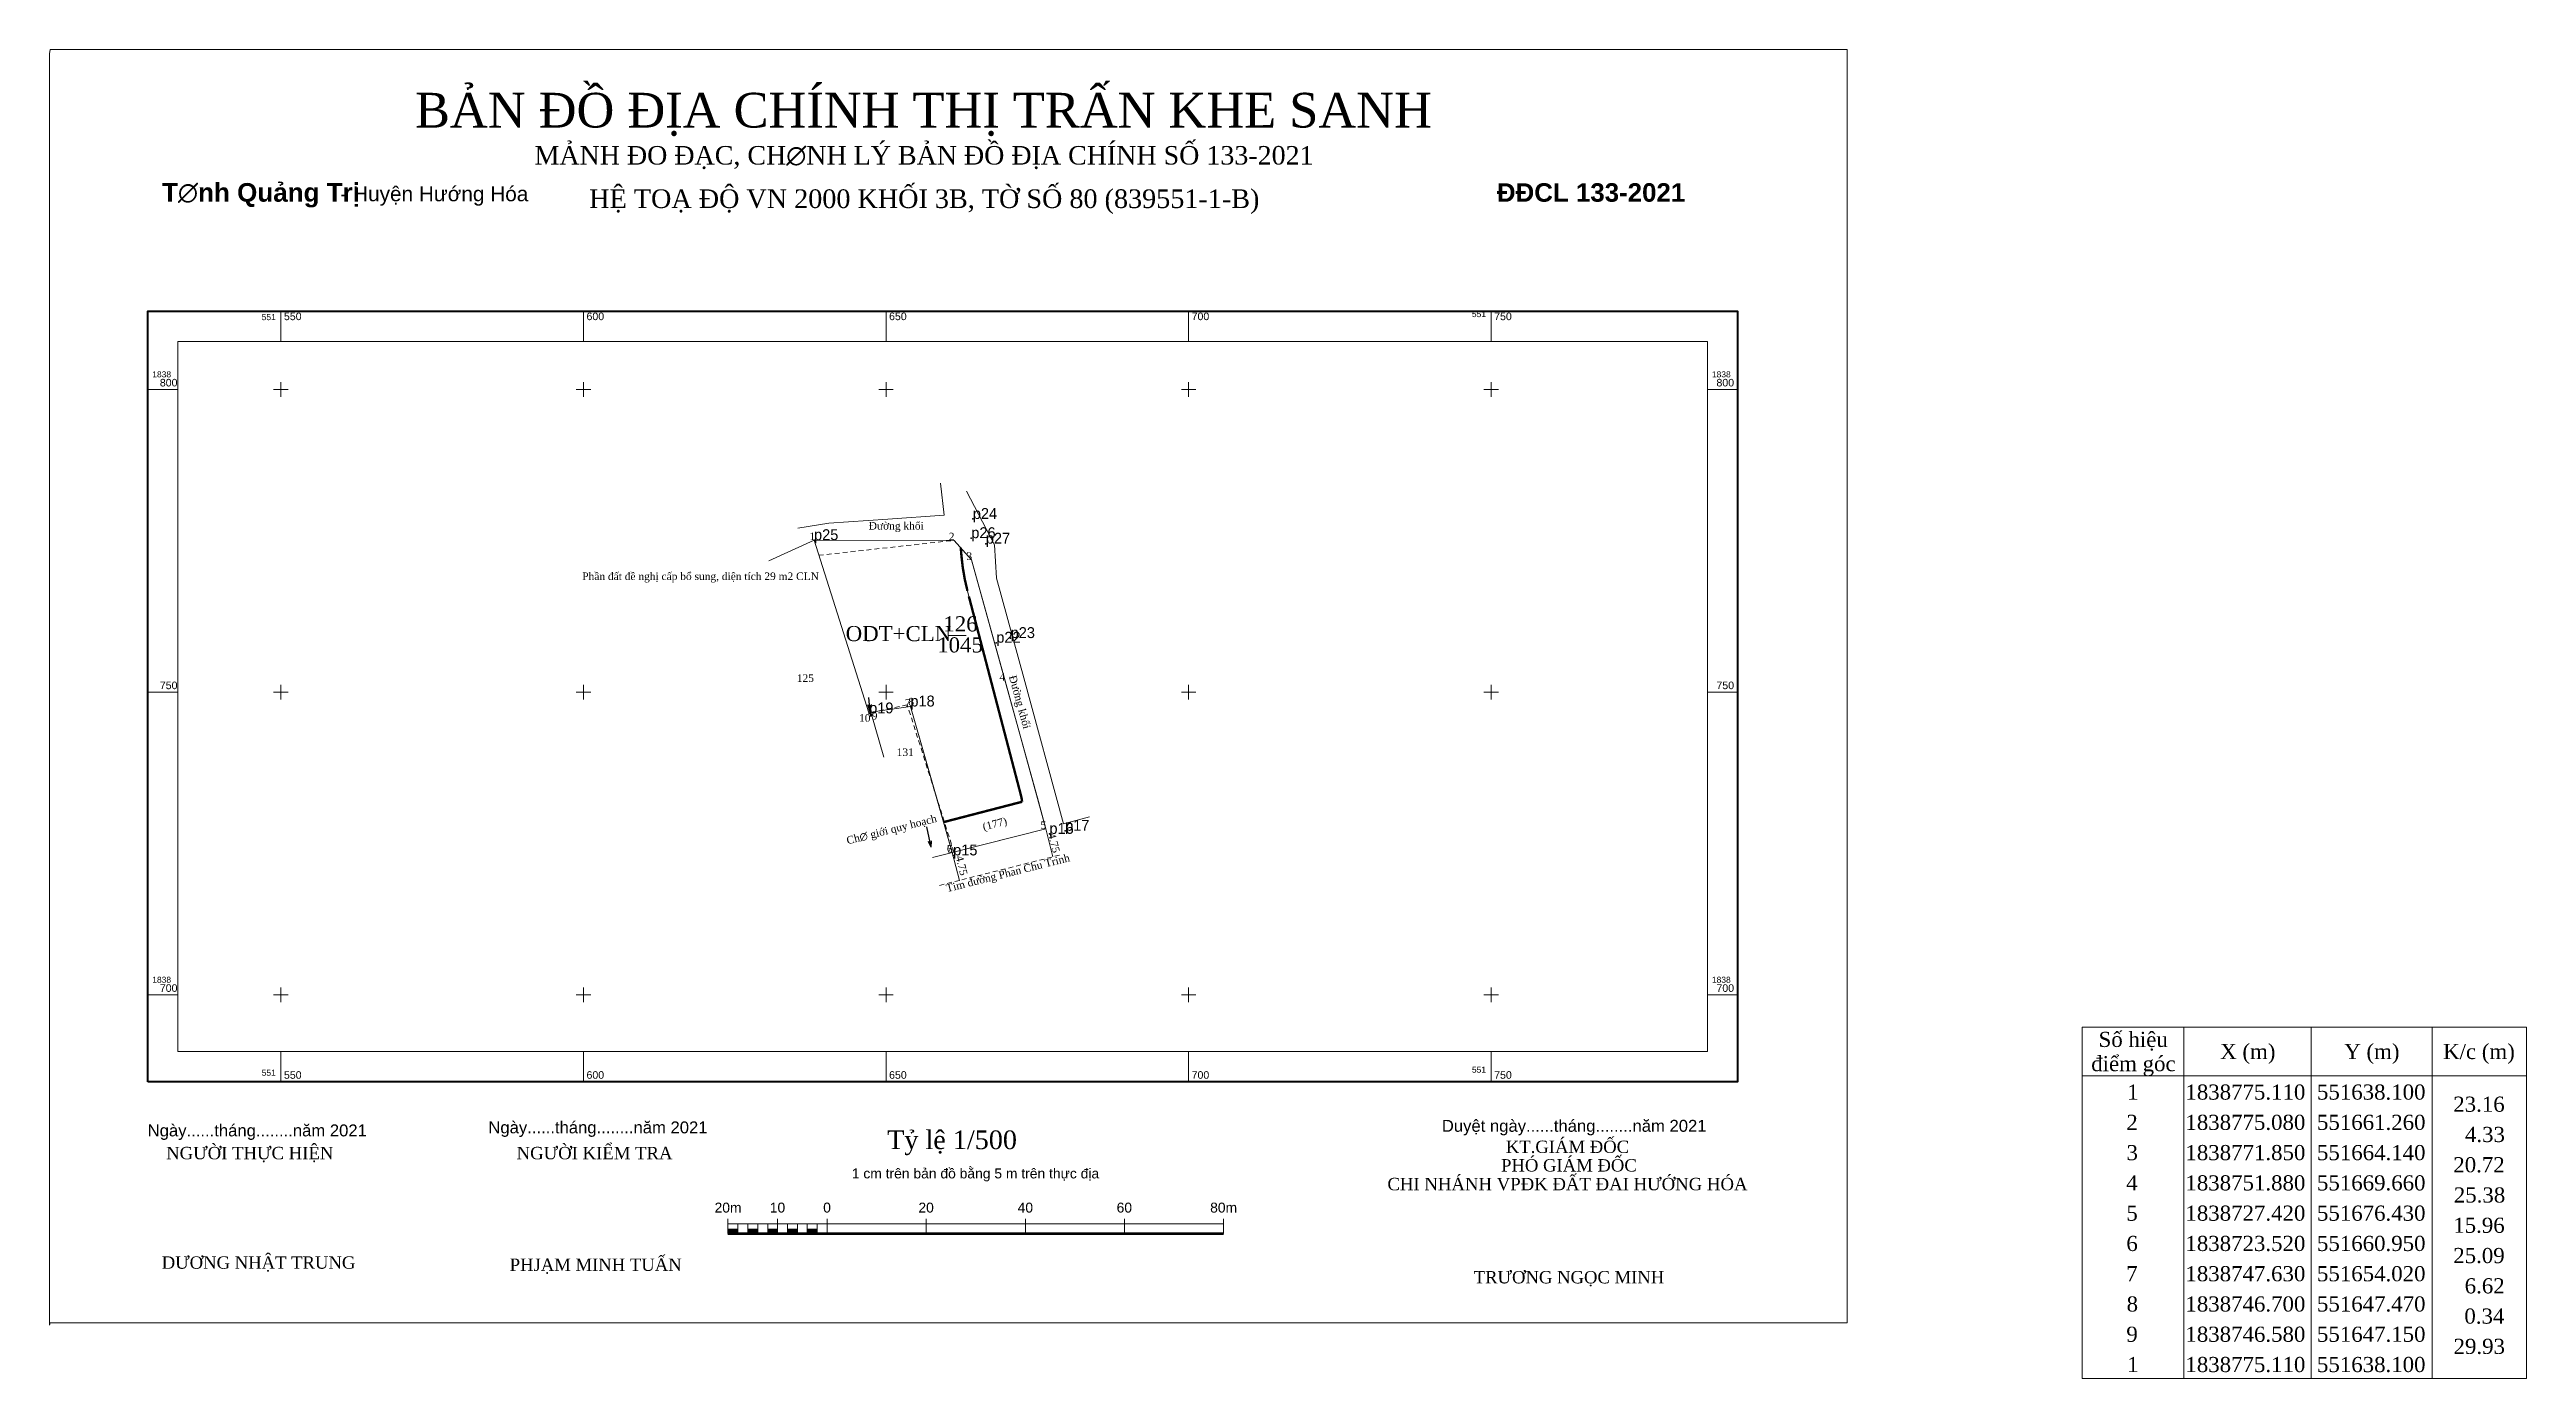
# Model space of a CAD drawing. Header units: metres. Extents: x 550442 to 551921, y 1838170 to 1839042.
# Drawn here: x 551511.8 to 551921.1, y 1838636.6 to 1838856.1 of the extents above; entities that cross this region are included whole.
import ezdxf
from ezdxf.enums import TextEntityAlignment as Align

# ---------------------------------------------------------------- set-up
doc = ezdxf.new("R2010")
doc.units = ezdxf.units.M
doc.header["$MEASUREMENT"] = 0
doc.linetypes.add('Chigioi', pattern=[15.256739, 0.256739, -15])
doc.linetypes.add('DGN Style 2', pattern=[1.3225, 0.7935, -0.529])
for name, color, linetype, lineweight in [('_hdatnghiatrang', 7, 'Continuous', 0), ('CONG CONG DVO', 7, 'Continuous', 0), ('D0 15_5', 7, 'Continuous', 0), ('D0 20_5', 7, 'Continuous', 0), ('D0 30', 7, 'Continuous', 0), ('D0 33', 7, 'Continuous', 0), ('D0 34', 7, 'Continuous', 0), ('D0 6_0', 7, 'Continuous', 0), ('D2', 7, 'Continuous', 0), ('D_ODOTHICU', 7, 'Continuous', 0), ('KICH THUOC', 7, 'Continuous', 0)]:
    doc.layers.add(name, color=color, linetype=linetype, lineweight=lineweight)
doc.styles.add('Style-FmSimple', font='FmSimple.shx')
doc.styles.add('Style-VHarial', font='VHarial.shx')
doc.styles.add('Style-VHarialb', font='VHarialb.shx')
doc.styles.add('Style-VHtime', font='VHtime.shx')
doc.styles.add('Style-Vnarial', font='Vnarial.shx')
doc.styles.add('Style-Vnarialb', font='Vnarialb.shx')
doc.styles.add('Style-Vntime', font='Vntime.shx')
doc.styles.add('Style-Vntimei', font='Vntimei.shx')
doc.dimstyles.get("Standard").update_dxf_attribs({"dimtxt": 0.18, "dimasz": 0.18, "dimexe": 0.18, "dimexo": 0.0625, "dimgap": 0.09, "dimtad": 0, "dimtih": 1, "dimtoh": 1, "dimdec": 4, "dimzin": 0, "dimdsep": 46, "dimtxsty": 'Standard', "dimcen": 0.09, "dimadec": 0, "dimazin": 0, "dimtfac": 1, "dimtdec": 4, "dimtofl": 0, "dimtmove": 0, "dimatfit": 3, "dimfxl": 1, "dimtolj": 1, "dimtzin": 0, "dimarcsym": 0})

msp = doc.modelspace()

# ---------------------------------------------------------------- texts
at = {"layer": '_hdatnghiatrang', "color": 7, "linetype": 'Continuous', "lineweight": 13, "style": 'Style-Vntime'}
msp.add_text('PhÇn ®Êt ®Ò nghÞ cÊp bæ sung, diÖn tÝch 29 m2 CLN', height=1.25, dxfattribs=at).set_placement((551619.35, 1838769.15), align=Align.MIDDLE_CENTER)
at = {"layer": 'D0 20_5', "color": 1, "linetype": 'Continuous', "lineweight": 0, "style": 'Style-Vntime'}
msp.add_text('§\xadêng khèi', height=1.25, dxfattribs=at).set_placement((551651.68, 1838777.49), align=Align.MIDDLE_CENTER)
for s, p in [('125', (551636.67, 1838752.95)), ('125', (551636.67, 1838752.95)), ('131', (551653.17, 1838740.72)), ('131', (551653.17, 1838740.72))]:
    msp.add_text(s, height=1.25, dxfattribs=at).set_placement(p, align=Align.TOP_CENTER)
for s, rotation, p in [('§\xadêng khèi', 285.5424, (551671.51, 1838748.21)), ('Ch∅ giíi quy ho¹ch', 14.1386, (551651.07, 1838726.73)), ('4.75', 284.1239, (551677.15, 1838724.96)), ('Tim ®\xadêng Phan Chu Trinh', 14.1386, (551670.29, 1838719.53)), ('Tim ®\xadêng Phan Chu Trinh', 14.1386, (551670.29, 1838719.53)), ('4.75', 284.2705, (551661.9, 1838721.22))]:
    msp.add_text(s, height=1.25, rotation=rotation, dxfattribs=at).set_placement(p, align=Align.CENTER)
at = {"layer": 'D0 33', "color": 230, "linetype": 'Continuous', "lineweight": 0}
for s, height, style, p in [('b¶n ®å ®Þa chÝnh thÞ trÊn Khe Sanh', 5.73, 'Style-VHtime', (551656.18, 1838843.27)), ('M¶NH ®o ®¹c, ch∅nh lý b¶n ®å ®ÞA CHÝNH Sè 133-2021', 3.06, 'Style-VHtime', (551656.28, 1838837.15)), ('Ng\xadêi thùc hiÖn', 2.0472, 'Style-VHtime', (551544.85, 1838672.85)), ('Ng\xadêi kiÓm tra', 2.0472, 'Style-VHtime', (551601.83, 1838672.85)), ('KT.gi¸m ®èc', 2.04, 'Style-VHtime', (551762.61, 1838673.89)), ('phã gi¸m ®èc', 2.04, 'Style-VHtime', (551762.85, 1838670.83)), ('chi nh¸nh vp®k ®Êt ®ai h\xadíng hãa', 2.05, 'Style-VHtime', (551762.61, 1838667.73)), ('20m', 1.638, 'Style-Vnarial', (551623.89, 1838664.05)), ('10', 1.638, 'Style-Vnarial', (551632.06, 1838664.05)), ('0', 1.64, 'Style-Vnarial', (551640.25, 1838664.05)), ('20', 1.638, 'Style-Vnarial', (551656.62, 1838664.05)), ('40', 1.638, 'Style-Vnarial', (551673.02, 1838664.05)), ('60', 1.638, 'Style-Vnarial', (551689.38, 1838664.05)), ('80m', 1.638, 'Style-Vnarial', (551705.79, 1838664.05)), ('D\xad¬ng NhËt Trung', 2.04, 'Style-VHtime', (551546.3, 1838654.77)), ('Phj¹m Minh TuÊn', 2.04, 'Style-VHtime', (551602.02, 1838654.41)), ('Tr\xad¬ng Ngäc Minh', 2.04, 'Style-VHtime', (551762.86, 1838652.35))]:
    msp.add_text(s, height=height, dxfattribs=dict(at, style=style)).set_placement(p, align=Align.CENTER)
for s, height, style, p in [('T∅nh Qu¶ng TrÞ ', 3.0782, 'Style-Vnarialb', (551530.35, 1838831.01)), ('- HuyÖn H\xadíng Hãa', 2.456, 'Style-Vnarial', (551559.83, 1838831.09))]:
    msp.add_text(s, height=height, dxfattribs=dict(at, style=style)).set_placement(p)
at = {"layer": 'D0 33', "color": 1, "linetype": 'Continuous', "lineweight": 0, "style": 'Style-VHtime'}
msp.add_text('HÖ TO¹ ®é VN 2000 Khèi 3B, tê sè 80 (839551-1-b)', height=3.08, dxfattribs=at).set_placement((551656.33, 1838829.97), align=Align.CENTER)
at = {"layer": 'D0 33', "color": 230, "linetype": 'Continuous', "lineweight": 0, "style": 'Style-VHarialb'}
msp.add_text(' ®®cl 133-2021', height=3.06, dxfattribs=at).set_placement((551782.07, 1838831.01), align=Align.RIGHT)
at = {"layer": 'D0 33', "color": 230, "linetype": 'Continuous', "lineweight": 0}
for s, height, style, p in [('Ngµy......th¸ng........n¨m 2021', 1.9679, 'Style-Vnarial', (551602.39, 1838679.1)), ('DuyÖt ngµy......th¸ng........n¨m 2021', 1.9699, 'Style-Vnarial', (551763.72, 1838679.36)), ('Ngµy......th¸ng........n¨m 2021', 1.9679, 'Style-Vnarial', (551546.09, 1838678.6)), ('Tû lÖ 1/500', 3.08, 'Style-Vntime', (551660.91, 1838677.61)), ('1 cm trªn b¶n ®å b»ng 5 m trªn thùc ®Þa', 1.64, 'Style-Vnarial', (551664.78, 1838671.33))]:
    msp.add_text(s, height=height, dxfattribs=dict(at, style=style)).set_placement(p, align=Align.TOP_CENTER)
at = {"layer": 'D0 34', "color": 1, "linetype": 'Continuous', "lineweight": 0, "style": 'Style-Vntime'}
for s, p in [('ODT+CLN', (551652.05, 1838760.93)), ('126', (551662.3, 1838762.54)), ('1045', (551662.23, 1838759.06))]:
    msp.add_text(s, height=2.5, dxfattribs=at).set_placement(p, align=Align.TOP_CENTER)
at = {"layer": 'KICH THUOC', "color": 7, "linetype": 'Continuous', "lineweight": 0}
for s, height, style, p in [('551', 1, 'Style-Vnarial', (551549.15, 1838811.45)), ('551', 1, 'Style-Vnarial', (551749.15, 1838811.95)), (' 1', 1.25, 'Style-Vntime', (551638.28, 1838775.11)), (' 2', 1.25, 'Style-Vntime', (551661.31, 1838775.08)), (' 3', 1.25, 'Style-Vntime', (551664.22, 1838771.85)), (' 4', 1.25, 'Style-Vntime', (551669.68, 1838751.88)), (' 7', 1.25, 'Style-Vntime', (551654.05, 1838747.63)), (' 8', 1.25, 'Style-Vntime', (551654.63, 1838747.81)), (' 10', 1.25, 'Style-Vntime', (551647.43, 1838745.12)), (' 9', 1.25, 'Style-Vntime', (551648.58, 1838745.47)), (' 5', 1.25, 'Style-Vntime', (551676.48, 1838727.42)), (' 6', 1.25, 'Style-Vntime', (551661, 1838723.52)), (' 7', 1.25, 'Style-Vntime', (551660.98, 1838723.52)), ('551', 1, 'Style-VHarial', (551549.15, 1838686.65)), ('551', 1, 'Style-Vnarial', (551749.15, 1838687.15))]:
    msp.add_text(s, height=height, dxfattribs=dict(at, style=style)).set_placement(p, align=Align.RIGHT)
at = {"layer": 'KICH THUOC', "color": 7, "linetype": 'Continuous', "lineweight": 0, "style": 'Style-Vnarial'}
for s, height, p in [('550', 1.25, (551550.5, 1838811.45)), ('600', 1.25, (551600.5, 1838811.45)), ('650', 1.25, (551650.5, 1838811.45)), ('700', 1.25, (551700.5, 1838811.45)), ('750', 1.25, (551750.5, 1838811.45)), ('1838', 1, (551528.74, 1838802)), ('800', 1.25, (551529.99, 1838800.5)), ('1838', 1, (551786.48, 1838802)), ('800', 1.25, (551787.23, 1838800.5)), ('750', 1.25, (551529.99, 1838750.5)), ('750', 1.25, (551787.23, 1838750.5)), ('1838', 1, (551528.74, 1838702)), ('700', 1.25, (551529.99, 1838700.5)), ('1838', 1, (551786.48, 1838702)), ('700', 1.25, (551787.23, 1838700.5)), ('550', 1.25, (551550.5, 1838686.15)), ('600', 1.25, (551600.5, 1838686.15)), ('650', 1.25, (551650.5, 1838686.15)), ('700', 1.25, (551700.5, 1838686.15)), ('750', 1.25, (551750.5, 1838686.15))]:
    msp.add_text(s, height=height, dxfattribs=at).set_placement(p)
at = {"layer": 'KICH THUOC', "color": 1, "linetype": 'Continuous', "lineweight": 0, "style": 'Style-Vntime'}
msp.add_text('(177)', height=1.25, rotation=14.1386, dxfattribs=at).set_placement((551668.12, 1838727.65), align=Align.CENTER)
at = {"layer": 'KICH THUOC', "color": 7, "linetype": 'Continuous', "lineweight": 0, "style": 'Style-Vntime'}
for s, p in [('Sè hiÖu', (551856.1, 1838692.65)), ('X (m)', (551875.04, 1838690.65)), ('Y (m)', (551895.54, 1838690.65)), ('K/c (m)', (551913.24, 1838690.65)), ('®iÓm gãc', (551856.14, 1838688.65)), (' 1', (551855.57, 1838683.95)), ('1838775.110', (551874.64, 1838683.95)), ('551638.100', (551895.44, 1838683.95)), (' 2', (551855.44, 1838678.95)), ('1838775.080', (551874.64, 1838678.95)), ('551661.260', (551895.44, 1838678.95)), (' 3', (551855.47, 1838673.95)), ('1838771.850', (551874.64, 1838673.95)), ('551664.140', (551895.44, 1838673.95)), (' 4', (551855.41, 1838668.95)), ('1838751.880', (551874.64, 1838668.95)), ('551669.660', (551895.44, 1838668.95)), (' 5', (551855.44, 1838663.95)), ('1838727.420', (551874.64, 1838663.95)), ('551676.430', (551895.44, 1838663.95)), (' 6', (551855.44, 1838658.95)), ('1838723.520', (551874.64, 1838658.95)), ('551660.950', (551895.44, 1838658.95)), (' 7', (551855.42, 1838653.95)), ('1838747.630', (551874.64, 1838653.95)), ('551654.020', (551895.44, 1838653.95)), (' 8', (551855.49, 1838648.95)), ('1838746.700', (551874.64, 1838648.95)), ('551647.470', (551895.44, 1838648.95)), (' 9', (551855.44, 1838643.95)), ('1838746.580', (551874.64, 1838643.95)), ('551647.150', (551895.44, 1838643.95)), (' 1', (551855.57, 1838638.95)), ('1838775.110', (551874.64, 1838638.95)), ('551638.100', (551895.44, 1838638.95))]:
    msp.add_text(s, height=2.5, dxfattribs=at).set_placement(p, align=Align.MIDDLE_CENTER)
for s, p in [('23.16', (551917.49, 1838681.95)), ('4.33', (551917.53, 1838676.95)), ('20.72', (551917.5, 1838671.95)), ('25.38', (551917.58, 1838666.95)), ('15.96', (551917.49, 1838661.95)), ('25.09', (551917.49, 1838656.95)), ('6.62', (551917.49, 1838651.95)), ('0.34', (551917.44, 1838646.95)), ('29.93', (551917.54, 1838641.95))]:
    msp.add_text(s, height=2.5, dxfattribs=at).set_placement(p, align=Align.MIDDLE_RIGHT)

# ---------------------------------------------------------------- blocks, each defined once
blk = doc.blocks.new('DDCT')
at = {"layer": 'D0 6_0', "color": 3, "linetype": 'Continuous', "lineweight": 30}
blk.add_point((0, 0), dxfattribs=at)
blk = doc.blocks.new('SHMIA')
at = {"layer": 'D2', "color": 2, "linetype": 'Continuous', "lineweight": 13, "style": 'Style-FmSimple'}
blk.add_text('p15', height=1.8, dxfattribs=at).set_placement((0, 0))
blk = doc.blocks.new('SHMIA_1')
at = {"layer": 'D2', "color": 2, "linetype": 'Continuous', "lineweight": 13, "style": 'Style-FmSimple'}
blk.add_text('p16', height=1.8, dxfattribs=at).set_placement((0, 0))
blk = doc.blocks.new('SHMIA_2')
at = {"layer": 'D2', "color": 2, "linetype": 'Continuous', "lineweight": 13, "style": 'Style-FmSimple'}
blk.add_text('p17', height=1.8, dxfattribs=at).set_placement((0, 0))
blk = doc.blocks.new('SHMIA_3')
at = {"layer": 'D2', "color": 2, "linetype": 'Continuous', "lineweight": 13, "style": 'Style-FmSimple'}
blk.add_text('p18', height=1.8, dxfattribs=at).set_placement((0, 0))
blk = doc.blocks.new('SHMIA_4')
at = {"layer": 'D2', "color": 7, "linetype": 'Continuous', "lineweight": 13, "style": 'Style-FmSimple'}
blk.add_text('p19', height=1.8, dxfattribs=at).set_placement((0, 0))
blk = doc.blocks.new('SHMIA_5')
at = {"layer": 'D2', "color": 2, "linetype": 'Continuous', "lineweight": 13, "style": 'Style-FmSimple'}
blk.add_text('p22', height=1.8, dxfattribs=at).set_placement((0, 0))
blk = doc.blocks.new('SHMIA_6')
at = {"layer": 'D2', "color": 2, "linetype": 'Continuous', "lineweight": 13, "style": 'Style-FmSimple'}
blk.add_text('p23', height=1.8, dxfattribs=at).set_placement((0, 0))
blk = doc.blocks.new('SHMIA_7')
at = {"layer": 'D2', "color": 2, "linetype": 'Continuous', "lineweight": 13, "style": 'Style-FmSimple'}
blk.add_text('p24', height=1.8, dxfattribs=at).set_placement((0, 0))
blk = doc.blocks.new('SHMIA_8')
at = {"layer": 'D2', "color": 2, "linetype": 'Continuous', "lineweight": 13, "style": 'Style-FmSimple'}
blk.add_text('p25', height=1.8, dxfattribs=at).set_placement((0, 0))
blk = doc.blocks.new('SHMIA_9')
at = {"layer": 'D2', "color": 2, "linetype": 'Continuous', "lineweight": 13, "style": 'Style-FmSimple'}
blk.add_text('p26', height=1.8, dxfattribs=at).set_placement((0, 0))
blk = doc.blocks.new('SHMIA_10')
at = {"layer": 'D2', "color": 2, "linetype": 'Continuous', "lineweight": 13, "style": 'Style-FmSimple'}
blk.add_text('p27', height=1.8, dxfattribs=at).set_placement((0, 0))
blk = doc.blocks.new('TerminatorOpen_0.5')
at = {"color": 0, "linetype": 'ByBlock', "lineweight": -2}
for q in [(-1, 0.25), (-1, 0), (-1, -0.25)]:
    blk.add_line((0, 0), q, dxfattribs=at)

# ---------------------------------------------------------------- linework, layer by layer
at = {"layer": '_hdatnghiatrang', "color": 2, "linetype": 'Continuous', "lineweight": 0}
msp.add_line((551638.1, 1838775.11), (551661.26, 1838775.08), dxfattribs=at)
at = {"layer": '_hdatnghiatrang', "color": 1, "linetype": 'DGN Style 2', "lineweight": 0}
msp.add_line((551638.89, 1838772.61), (551661.26, 1838775.08), dxfattribs=at)
at = {"layer": '_hdatnghiatrang', "color": 1, "linetype": 'Continuous', "lineweight": 0}
for p, q in [((551664.14, 1838771.85), (551675.19, 1838731.92)), ((551660.36, 1838759.34), (551663.23, 1838759.34)), ((551647.15, 1838746.58), (551647.47, 1838746.7)), ((551647.15, 1838746.58), (551647.47, 1838746.7)), ((551647.47, 1838746.7), (551654.02, 1838747.63)), ((551654.02, 1838747.63), (551659.55, 1838728.41)), ((551659.55, 1838728.41), (551659.67, 1838727.98)), ((551659.82, 1838727.45), (551660.95, 1838723.52)), ((551661.37, 1838723.63), (551676.43, 1838727.42))]:
    msp.add_line(p, q, dxfattribs=at)
at = {"layer": '_hdatnghiatrang', "color": 1, "linetype": 'DGN Style 2', "lineweight": 13}
for p, q in [((551653.51, 1838747.9), (551647.15, 1838746.58)), ((551661.21, 1838723.59), (551653.51, 1838747.9))]:
    msp.add_line(p, q, dxfattribs=at)
at = {"layer": 'CONG CONG DVO', "color": 30, "linetype": 'Continuous', "lineweight": 0}
msp.add_line((551663.69, 1838765.81), (551663.45, 1838766.76), dxfattribs=at)
at = {"layer": 'CONG CONG DVO', "color": 30, "linetype": 'Chigioi', "lineweight": 0, "ltscale": 0.2, "const_width": 0.4, "flags": 128}
msp.add_lwpolyline([(551662.46, 1838772.53), (551662.35, 1838773.86)], dxfattribs=at)
msp.add_lwpolyline([(551663.45, 1838766.76, -0.043097), (551662.46, 1838772.53)], format="xyb", dxfattribs=at)
at = {"layer": 'D0 15_5', "color": 1, "linetype": 'Continuous', "lineweight": 0}
msp.add_line((551661.26, 1838775.08), (551664.14, 1838771.85), dxfattribs=at)
at = {"layer": 'D0 20_5', "color": 1, "linetype": 'Continuous', "lineweight": 0}
for p, q in [((551659.58, 1838779.22), (551658.98, 1838784.51)), ((551659.58, 1838779.22), (551658.98, 1838784.51)), ((551667.94, 1838774.34), (551663.29, 1838783.2)), ((551667.94, 1838774.34), (551663.29, 1838783.2)), ((551640.55, 1838777.93), (551635.44, 1838777.08)), ((551640.55, 1838777.93), (551635.44, 1838777.08)), ((551650.3, 1838778.59), (551640.55, 1838777.93)), ((551650.3, 1838778.59), (551640.55, 1838777.93)), ((551659.58, 1838779.22), (551650.3, 1838778.59)), ((551659.58, 1838779.22), (551650.3, 1838778.59)), ((551638.1, 1838775.11), (551630.64, 1838771.7)), ((551638.1, 1838775.11), (551647.15, 1838746.58)), ((551638.1, 1838775.11), (551647.15, 1838746.58)), ((551668.27, 1838768.86), (551667.94, 1838774.34)), ((551668.27, 1838768.86), (551667.94, 1838774.34)), ((551668.27, 1838768.86), (551672.75, 1838752.36)), ((551668.27, 1838768.86), (551672.75, 1838752.36)), ((551672.75, 1838752.36), (551679.31, 1838728.24)), ((551672.75, 1838752.36), (551679.31, 1838728.24)), ((551647.47, 1838746.7), (551649.65, 1838739.29)), ((551679.31, 1838728.24), (551683.62, 1838729.39)), ((551657.47, 1838724.41), (551656.72, 1838727.77)), ((551677.59, 1838722.81), (551676.43, 1838727.42)), ((551657.65, 1838722.69), (551661.21, 1838723.59)), ((551662.12, 1838718.92), (551660.95, 1838723.52)), ((551661.2, 1838723.59), (551661.37, 1838723.63))]:
    msp.add_line(p, q, dxfattribs=at)
at = {"layer": 'D0 20_5', "color": 1, "linetype": 'DGN Style 2', "lineweight": 0}
for p, q in [((551662.53, 1838719.02), (551678.95, 1838723.15)), ((551658.81, 1838718.08), (551662.53, 1838719.02))]:
    msp.add_line(p, q, dxfattribs=at)
at = {"layer": 'D0 30', "color": 1, "linetype": 'Continuous', "lineweight": 0, "flags": 128}
msp.add_lwpolyline([(551511.85, 1838856.14), (551808.85, 1838856.14), (551808.85, 1838855.82), (551808.85, 1838645.82), (551808.85, 1838645.82), (551511.85, 1838645.82), (551511.76, 1838645.45), (551511.76, 1838855.45), (551511.85, 1838856.14)], close=True, dxfattribs=at)
at = {"layer": 'D0 33', "color": 230, "linetype": 'Continuous', "lineweight": 13}
for p, q in [((551623.88, 1838660.58), (551623.88, 1838663.03)), ((551632.07, 1838660.58), (551632.07, 1838663.03)), ((551640.26, 1838660.58), (551640.26, 1838663.03)), ((551656.64, 1838660.58), (551656.64, 1838663.03)), ((551673.02, 1838660.58), (551673.02, 1838663.03)), ((551689.4, 1838660.58), (551689.4, 1838663.03)), ((551705.78, 1838660.58), (551705.78, 1838663.03)), ((551623.88, 1838662.21), (551705.78, 1838662.21)), ((551625.52, 1838660.58), (551625.52, 1838662.21)), ((551627.16, 1838660.58), (551627.16, 1838662.21)), ((551628.8, 1838660.58), (551628.8, 1838662.21)), ((551630.44, 1838660.58), (551630.44, 1838662.21)), ((551633.71, 1838660.58), (551633.71, 1838662.21)), ((551635.35, 1838660.58), (551635.35, 1838662.21)), ((551636.99, 1838660.58), (551636.99, 1838662.21)), ((551638.63, 1838660.58), (551638.63, 1838662.21))]:
    msp.add_line(p, q, dxfattribs=at)
at = {"layer": 'D0 33', "color": 230, "linetype": 'Continuous', "lineweight": 53}
msp.add_line((551623.88, 1838660.58), (551705.78, 1838660.58), dxfattribs=at)
at = {"layer": 'D0 33', "color": 230, "linetype": 'Continuous', "lineweight": 0}
for points in [[(551623.88, 1838660.58), (551625.52, 1838660.58), (551623.88, 1838661.4), (551625.52, 1838661.4)], [(551627.16, 1838660.58), (551628.8, 1838660.58), (551627.16, 1838661.4), (551628.8, 1838661.4)], [(551630.44, 1838660.58), (551632.07, 1838660.58), (551630.44, 1838661.4), (551632.07, 1838661.4)], [(551633.71, 1838660.58), (551635.35, 1838660.58), (551633.71, 1838661.4), (551635.35, 1838661.4)], [(551636.99, 1838660.58), (551638.63, 1838660.58), (551636.99, 1838661.4), (551638.63, 1838661.4)]]:
    msp.add_solid(points, dxfattribs=at)
at = {"layer": 'D0 34', "color": 1, "linetype": 'Continuous', "lineweight": 0}
for p, q in [((551647.15, 1838746.58), (551638.1, 1838775.11)), ((551664.14, 1838771.85), (551675.19, 1838731.92)), ((551647.47, 1838746.7), (551647.15, 1838746.58)), ((551654.02, 1838747.63), (551647.47, 1838746.7)), ((551659.51, 1838728.54), (551654.02, 1838747.63)), ((551660.95, 1838723.52), (551659.51, 1838728.54)), ((551675.19, 1838731.92), (551676.43, 1838727.42)), ((551676.43, 1838727.42), (551660.95, 1838723.52))]:
    msp.add_line(p, q, dxfattribs=at)
at = {"layer": 'D0 34', "color": 1, "linetype": 'Continuous', "lineweight": 0, "flags": 128}
msp.add_lwpolyline([(551638.1, 1838775.11), (551661.26, 1838775.08), (551664.14, 1838771.85), (551669.66, 1838751.88), (551676.43, 1838727.42), (551660.95, 1838723.52), (551654.02, 1838747.63), (551647.47, 1838746.7), (551647.15, 1838746.58), (551638.1, 1838775.11)], close=True, dxfattribs=at)
at = {"layer": 'D_ODOTHICU', "color": 30, "linetype": 'Chigioi', "lineweight": 0, "ltscale": 0.2, "const_width": 0.4, "flags": 128}
for points in [[(551672.31, 1838732.9), (551663.69, 1838765.81)], [(551659.51, 1838728.54), (551672.48, 1838731.9)]]:
    msp.add_lwpolyline(points, dxfattribs=at)
msp.add_lwpolyline([(551672.48, 1838731.9, 0.042518), (551672.31, 1838732.9)], format="xyb", dxfattribs=at)
at = {"layer": 'KICH THUOC', "color": 7, "linetype": 'Continuous', "lineweight": 0}
for p, q in [((551550, 1838807.95), (551550, 1838812.95)), ((551600, 1838807.95), (551600, 1838812.95)), ((551650, 1838807.95), (551650, 1838812.95)), ((551700, 1838807.95), (551700, 1838812.95)), ((551750, 1838807.95), (551750, 1838812.95)), ((551527.99, 1838800), (551532.99, 1838800)), ((551548.8, 1838800), (551551.2, 1838800)), ((551550, 1838798.8), (551550, 1838801.2)), ((551598.8, 1838800), (551601.2, 1838800)), ((551600, 1838798.8), (551600, 1838801.2)), ((551648.8, 1838800), (551651.2, 1838800)), ((551650, 1838798.8), (551650, 1838801.2)), ((551698.8, 1838800), (551701.2, 1838800)), ((551700, 1838798.8), (551700, 1838801.2)), ((551748.8, 1838800), (551751.2, 1838800)), ((551750, 1838798.8), (551750, 1838801.2)), ((551785.73, 1838800), (551790.73, 1838800)), ((551527.99, 1838750), (551532.99, 1838750)), ((551548.8, 1838750), (551551.2, 1838750)), ((551550, 1838748.8), (551550, 1838751.2)), ((551598.8, 1838750), (551601.2, 1838750)), ((551600, 1838748.8), (551600, 1838751.2)), ((551648.8, 1838750), (551651.2, 1838750)), ((551650, 1838748.8), (551650, 1838751.2)), ((551698.8, 1838750), (551701.2, 1838750)), ((551700, 1838748.8), (551700, 1838751.2)), ((551748.8, 1838750), (551751.2, 1838750)), ((551750, 1838748.8), (551750, 1838751.2)), ((551785.73, 1838750), (551790.73, 1838750)), ((551527.99, 1838700), (551532.99, 1838700)), ((551548.8, 1838700), (551551.2, 1838700)), ((551550, 1838698.8), (551550, 1838701.2)), ((551598.8, 1838700), (551601.2, 1838700)), ((551600, 1838698.8), (551600, 1838701.2)), ((551648.8, 1838700), (551651.2, 1838700)), ((551650, 1838698.8), (551650, 1838701.2)), ((551698.8, 1838700), (551701.2, 1838700)), ((551700, 1838698.8), (551700, 1838701.2)), ((551748.8, 1838700), (551751.2, 1838700)), ((551750, 1838698.8), (551750, 1838701.2)), ((551785.73, 1838700), (551790.73, 1838700)), ((551864.49, 1838694.65), (551864.49, 1838636.65)), ((551885.49, 1838694.65), (551885.49, 1838636.65)), ((551905.49, 1838694.65), (551905.49, 1838636.65)), ((551550, 1838685.65), (551550, 1838690.65)), ((551600, 1838685.65), (551600, 1838690.65)), ((551650, 1838685.65), (551650, 1838690.65)), ((551700, 1838685.65), (551700, 1838690.65)), ((551750, 1838685.65), (551750, 1838690.65)), ((551847.69, 1838686.65), (551921.09, 1838686.65))]:
    msp.add_line(p, q, dxfattribs=at)
at = {"layer": 'KICH THUOC', "color": 7, "linetype": 'Continuous', "lineweight": 40, "flags": 128}
msp.add_lwpolyline([(551527.99, 1838685.65), (551527.99, 1838812.95), (551790.73, 1838812.95), (551790.73, 1838685.65), (551527.99, 1838685.65)], close=True, dxfattribs=at)
at = {"layer": 'KICH THUOC', "color": 7, "linetype": 'Continuous', "lineweight": 13, "flags": 128}
msp.add_lwpolyline([(551532.99, 1838690.65), (551532.99, 1838807.95), (551785.73, 1838807.95), (551785.73, 1838690.65), (551532.99, 1838690.65)], close=True, dxfattribs=at)
msp.add_lwpolyline([(551532.99, 1838690.65), (551532.99, 1838807.95), (551785.73, 1838807.95), (551785.73, 1838690.65), (551532.99, 1838690.65)], close=True, dxfattribs=at)
at = {"layer": 'KICH THUOC', "color": 7, "linetype": 'Continuous', "lineweight": 0, "flags": 128}
msp.add_lwpolyline([(551847.69, 1838694.65), (551921.09, 1838694.65), (551921.09, 1838636.65), (551847.69, 1838636.65), (551847.69, 1838694.65)], close=True, dxfattribs=at)

# ---------------------------------------------------------------- block references
at = {"layer": 'D0 20_5', "color": 7, "linetype": 'Continuous', "lineweight": 0, "xscale": 1.25, "yscale": 1.25, "zscale": 1.25, "rotation": 275.1311652818601}
msp.add_blockref('TerminatorOpen_0.5', (551647.4, 1838746.69), dxfattribs=at)
at = {"layer": 'D0 6_0', "color": 3, "linetype": 'Continuous', "lineweight": 30}
for p in [(551664.34, 1838778.61), (551638.1, 1838775.11), (551664.09, 1838775.44), (551666.49, 1838774.53), (551668.22, 1838758.17), (551670.59, 1838758.94), (551647.21, 1838746.5), (551654.02, 1838747.64), (551677, 1838726.6), (551679.59, 1838727.11), (551661.09, 1838723.04)]:
    msp.add_blockref('DDCT', p, dxfattribs=at)
at = {"layer": 'D2', "color": 2, "linetype": 'Continuous', "lineweight": 13}
for name, p in [('SHMIA_9', (551664.09, 1838775.44)), ('SHMIA_7', (551664.34, 1838778.61)), ('SHMIA_8', (551638.1, 1838775.11)), ('SHMIA_10', (551666.49, 1838774.53)), ('SHMIA_6', (551670.59, 1838758.94)), ('SHMIA_5', (551668.22, 1838758.17)), ('SHMIA_3', (551654.02, 1838747.64)), ('SHMIA_1', (551677, 1838726.6)), ('SHMIA_2', (551679.59, 1838727.11)), ('SHMIA', (551661.09, 1838723.04))]:
    msp.add_blockref(name, p, dxfattribs=at)
at = {"layer": 'D2', "color": 7, "linetype": 'Continuous', "lineweight": 13}
msp.add_blockref('SHMIA_4', (551647.21, 1838746.5), dxfattribs=at)

msp.set_redraw_order([(e.dxf.handle, doc.entitydb.next_handle()) for e in msp.query("TEXT MTEXT ATTDEF DIMENSION ARC_DIMENSION")])  # texts and dimensions are drawn at this point

# ---------------------------------------------------------------- leaders
at = {"layer": 'D0 20_5', "color": 7, "linetype": 'Continuous', "lineweight": 0}
msp.add_leader([(551647.4, 1838746.69), (551647.18, 1838749.14)], dimstyle='Standard', override={"dimtxt": 1.25, "dimasz": 1.25, "dimgap": 0, "dimtxsty": 'Style-Vntime', "dimldrblk": 'TerminatorOpen_0.5'}, dxfattribs=at)
at = {"layer": 'D0 20_5', "color": 1, "linetype": 'Continuous', "lineweight": 0}
msp.add_leader([(551657.47, 1838724.41), (551656.72, 1838727.77)], dimstyle='Standard', override={"dimtxt": 1, "dimasz": 1, "dimgap": 0, "dimtxsty": 'Style-Vntimei', "dimldrblk": 'TerminatorOpen_0.5'}, dxfattribs=at)

doc.saveas('drawing.dxf')
